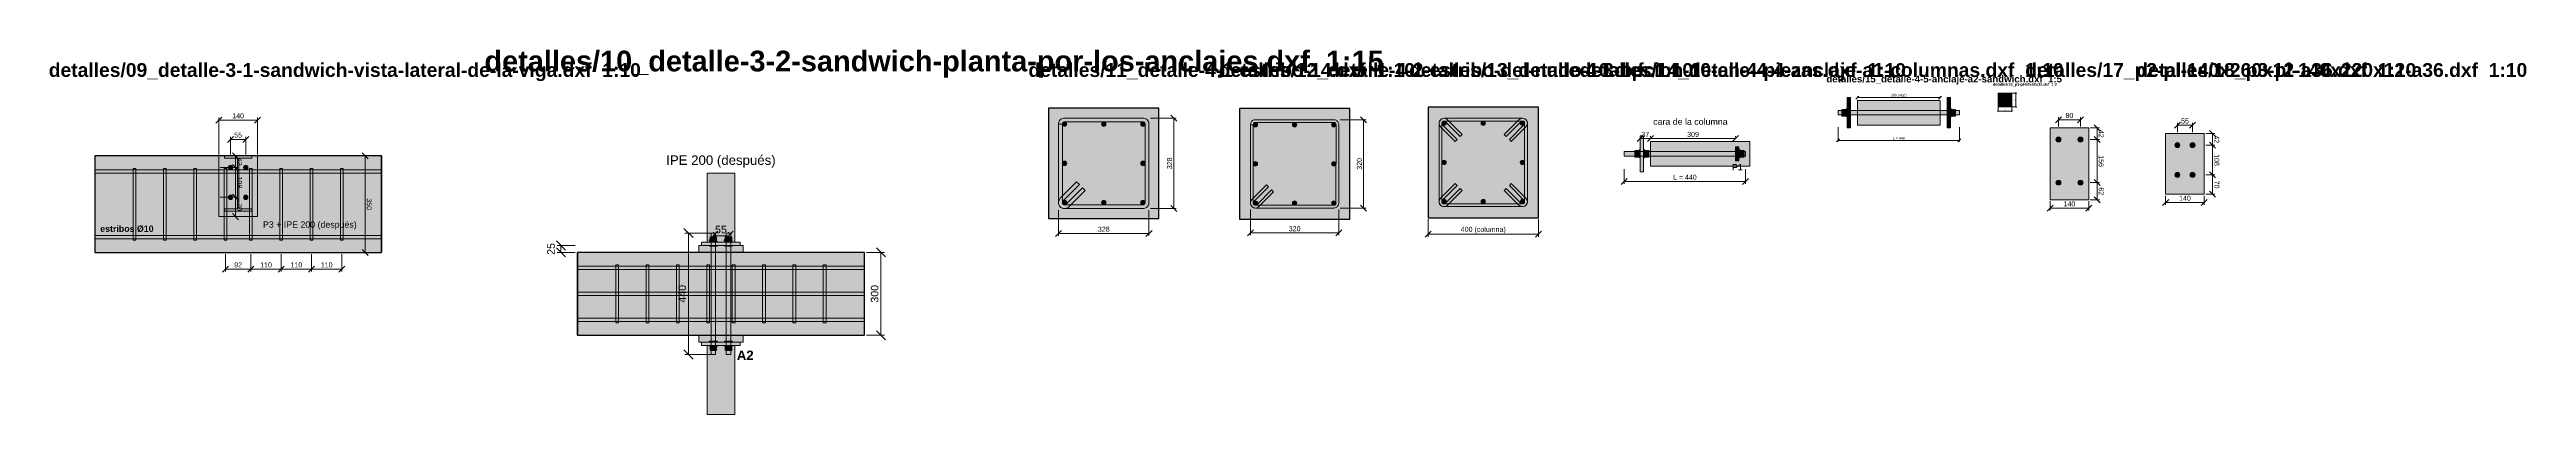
# Model space of a CAD drawing. Header units: millimetres. Extents: x 21 to 47975, y -17028 to 695.
# Drawn here: x 38996 to 47975, y -1183 to 139 of the extents above; entities that cross this region are included whole.
import ezdxf
from ezdxf.enums import TextEntityAlignment as Align

# ---------------------------------------------------------------- set-up
doc = ezdxf.new("R2010")
doc.units = ezdxf.units.MM
for name, pattern in [('TRAZO_3-2', [1.763889, 1.058333, -0.705556]), ('TRAZO_6-3', [3.175, 2.116667, -1.058333]), ('TRAZO_8-3', [3.880556, 2.822222, -1.058333])]:
    doc.linetypes.add(name, pattern=pattern)
for name, color, linetype, lineweight, true_color in [('COTAS', 27, 'Continuous', 15, 0x333333), ('G-edge', 251, 'TRAZO_8-3', 30, 0x555555), ('G-r_anc', 24, 'Continuous', 18, 0x7b241c), ('G-r_ancg', 11, 'TRAZO_3-2', 20, 0xd3746b), ('G-r_bm1', 156, 'Continuous', 18, 0x0e2f44), ('G-r_bp', 138, 'Continuous', 20, 0x142433), ('G-r_col', 31, 'Continuous', 15, 0xd2bc8c), ('G-r_conc', 252, 'Continuous', 30, 0x6b6b6b), ('G-r_concb', 253, 'TRAZO_6-3', 20, 0xa1a1a1), ('G-r_eplate', 253, 'Continuous', 20, 0x848f9a), ('G-r_grout', 9, 'Continuous', 18, 0xb5b5b5), ('G-r_ipe', 127, 'Continuous', 18, 0x1f3347), ('G-r_new', 119, 'Continuous', 18, 0x145a32), ('G-r_nut', 26, 'Continuous', 18, 0x3d0f0b), ('G-r_t1', 217, 'Continuous', 18, 0x4a235a), ('G-r_t2', 147, 'Continuous', 18, 0x1b4f72), ('G-r_t3', 44, 'Continuous', 18, 0x7e5109), ('G-r_t4', 136, 'Continuous', 18, 0x0b5345), ('G-r_tieS', 217, 'Continuous', 18, 0x4a235a), ('G-void', 27, 'Continuous', 20, 0x333333), ('T-anc', 22, 'Continuous', 18, 0xa93226), ('T-small', 47, 'Continuous', 18, 0x444444), ('T-tie', 195, 'Continuous', 18, 0x5b2c6f)]:
    doc.layers.add(name, color=color, linetype=linetype, lineweight=lineweight, true_color=true_color)
doc.layers.add('MODELO_ROTULOS', color=253, linetype='Continuous', lineweight=9, true_color=0x9e9e9e, plot=False)
doc.styles.add('ESTANDAR', font='arial.ttf')
doc.styles.add('NEGRITA', font='arialbd.ttf')
doc.dimstyles.new('COTAS_1-10', dxfattribs={"dimscale": 10, "dimtxt": 1.8288, "dimasz": 2, "dimexe": 0.881944, "dimexo": 0.529167, "dimgap": 0.6, "dimtad": 1, "dimdec": 0, "dimtxsty": 'ESTANDAR', "dimtsz": 1.094317, "dimcen": 2.5, "dimclrd": 8, "dimclre": 8, "dimclrt": 250, "dimazin": 3, "dimtfac": 1, "dimtmove": 0, "dimatfit": 3, "dimlwd": 15, "dimlwe": 13})
doc.dimstyles.new('COTAS_1-15', dxfattribs={"dimscale": 15, "dimtxt": 1.8288, "dimasz": 2, "dimexe": 0.881944, "dimexo": 0.529167, "dimgap": 0.6, "dimtad": 1, "dimdec": 0, "dimtxsty": 'ESTANDAR', "dimtsz": 1.094317, "dimcen": 2.5, "dimclrd": 8, "dimclre": 8, "dimclrt": 250, "dimazin": 3, "dimtfac": 1, "dimtmove": 0, "dimatfit": 3, "dimlwd": 15, "dimlwe": 13})
doc.dimstyles.new('COTAS_1-2', dxfattribs={"dimscale": 2, "dimtxt": 1.8288, "dimasz": 2, "dimexe": 0.881944, "dimexo": 0.529167, "dimgap": 0.6, "dimtad": 1, "dimdec": 0, "dimtxsty": 'ESTANDAR', "dimtsz": 1.094317, "dimcen": 2.5, "dimclrd": 8, "dimclre": 8, "dimclrt": 250, "dimazin": 3, "dimtfac": 1, "dimtmove": 0, "dimatfit": 3, "dimlwd": 15, "dimlwe": 13})
doc.dimstyles.new('COTAS_1-5', dxfattribs={"dimscale": 5, "dimtxt": 1.8288, "dimasz": 2, "dimexe": 0.881944, "dimexo": 0.529167, "dimgap": 0.6, "dimtad": 1, "dimdec": 0, "dimtxsty": 'ESTANDAR', "dimtsz": 1.094317, "dimcen": 2.5, "dimclrd": 8, "dimclre": 8, "dimclrt": 250, "dimazin": 3, "dimtfac": 1, "dimtmove": 0, "dimatfit": 3, "dimlwd": 15, "dimlwe": 13})

msp = doc.modelspace()

# ---------------------------------------------------------------- hatches: boundary and pattern name
at = {"layer": 'G-r_anc', "true_color": 0xc0392b}
for points in [[(45479.9, -81.9), (45919.9, -81.9), (45919.9, -97.9), (45479.9, -97.9)], [(44704.5, -230.5), (45144.5, -230.5), (45144.5, -246.5), (44704.5, -246.5)], [(41394.4, -965.6), (41394.4, -525.6), (41410.4, -525.6), (41410.4, -965.6)], [(41449.4, -965.6), (41449.4, -525.6), (41465.4, -525.6), (41465.4, -965.6)]]:
    msp.add_hatch(color=7, dxfattribs=at).paths.add_polyline_path(points)
h = msp.add_hatch(color=7, dxfattribs=at)
edge = h.paths.add_edge_path()
edge.add_arc((39652.2, -288.2), 8, 0, 360)
h = msp.add_hatch(color=7, dxfattribs=at)
edge = h.paths.add_edge_path()
edge.add_arc((39707.2, -288.2), 8, 0, 360)
h = msp.add_hatch(color=7, dxfattribs=at)
edge = h.paths.add_edge_path()
edge.add_arc((39652.2, -396.2), 8, 0, 360)
h = msp.add_hatch(color=7, dxfattribs=at)
edge = h.paths.add_edge_path()
edge.add_arc((39707.2, -396.2), 8, 0, 360)
at = {"layer": 'G-r_ancg', "true_color": 0xf4dbd9}
for points in [[(45493.9, -101.9), (45509.9, -101.9), (45509.9, -77.9), (45493.9, -77.9)], [(45509.9, -104.9), (45512.9, -104.9), (45512.9, -74.9), (45509.9, -74.9)], [(45886.9, -104.9), (45889.9, -104.9), (45889.9, -74.9), (45886.9, -74.9)], [(45889.9, -101.9), (45905.9, -101.9), (45905.9, -77.9), (45889.9, -77.9)], [(44743.5, -250.5), (44759.5, -250.5), (44759.5, -226.5), (44743.5, -226.5)], [(44759.5, -253.5), (44762.5, -253.5), (44762.5, -223.5), (44759.5, -223.5)], [(44774.5, -253.5), (44777.5, -253.5), (44777.5, -223.5), (44774.5, -223.5)], [(44777.5, -250.5), (44793.5, -250.5), (44793.5, -226.5), (44777.5, -226.5)], [(41387.4, -558.6), (41417.4, -558.6), (41417.4, -555.6), (41387.4, -555.6)], [(41387.4, -570.6), (41417.4, -570.6), (41417.4, -573.6), (41387.4, -573.6)], [(41390.4, -555.6), (41414.4, -555.6), (41414.4, -539.6), (41390.4, -539.6)], [(41442.4, -558.6), (41472.4, -558.6), (41472.4, -555.6), (41442.4, -555.6)], [(41442.4, -570.6), (41472.4, -570.6), (41472.4, -573.6), (41442.4, -573.6)], [(41445.4, -555.6), (41469.4, -555.6), (41469.4, -539.6), (41445.4, -539.6)], [(41387.4, -920.6), (41417.4, -920.6), (41417.4, -917.6), (41387.4, -917.6)], [(41387.4, -932.6), (41417.4, -932.6), (41417.4, -935.6), (41387.4, -935.6)], [(41390.4, -935.6), (41414.4, -935.6), (41414.4, -951.6), (41390.4, -951.6)], [(41442.4, -920.6), (41472.4, -920.6), (41472.4, -917.6), (41442.4, -917.6)], [(41442.4, -932.6), (41472.4, -932.6), (41472.4, -935.6), (41442.4, -935.6)], [(41445.4, -935.6), (41469.4, -935.6), (41469.4, -951.6), (41445.4, -951.6)]]:
    msp.add_hatch(color=7, dxfattribs=at).paths.add_polyline_path(points)
at = {"layer": 'G-r_bm1', "true_color": 0x1a5276}
for points in [[(39159.7, -296.2), (40199.7, -296.2), (40199.7, -308.2), (39159.7, -308.2)], [(39159.7, -534.2), (40199.7, -534.2), (40199.7, -546.2), (39159.7, -546.2)], [(40909.9, -645.6), (41949.9, -645.6), (41949.9, -657.6), (40909.9, -657.6)], [(40909.9, -739.6), (41949.9, -739.6), (41949.9, -751.6), (40909.9, -751.6)], [(40909.9, -833.6), (41949.9, -833.6), (41949.9, -845.6), (40909.9, -845.6)]]:
    msp.add_hatch(color=7, dxfattribs=at).paths.add_polyline_path(points)
at = {"layer": 'G-r_bp', "true_color": 0x34506b}
for points in [[(46059.7, -68.6), (46109.7, -68.6), (46109.7, -18.6), (46059.7, -18.6)], [(45108.5, -263.5), (45120.5, -263.5), (45120.5, -213.5), (45108.5, -213.5)]]:
    msp.add_hatch(color=7, dxfattribs=at).paths.add_polyline_path(points)
at = {"layer": 'G-r_col', "true_color": 0xe9dec7}
h = msp.add_hatch(color=7, dxfattribs=at)
edge = h.paths.add_edge_path()
edge.add_arc((42675.7, -131), 8, 0, 360)
h = msp.add_hatch(color=7, dxfattribs=at)
edge = h.paths.add_edge_path()
edge.add_arc((42817.7, -131), 8, 0, 360)
h = msp.add_hatch(color=7, dxfattribs=at)
edge = h.paths.add_edge_path()
edge.add_arc((42959.7, -131), 8, 0, 360)
h = msp.add_hatch(color=7, dxfattribs=at)
edge = h.paths.add_edge_path()
edge.add_arc((43367.7, -133), 8, 0, 360)
h = msp.add_hatch(color=7, dxfattribs=at)
edge = h.paths.add_edge_path()
edge.add_arc((43509.7, -133), 8, 0, 360)
h = msp.add_hatch(color=7, dxfattribs=at)
edge = h.paths.add_edge_path()
edge.add_arc((43651.7, -133), 8, 0, 360)
h = msp.add_hatch(color=7, dxfattribs=at)
edge = h.paths.add_edge_path()
edge.add_arc((44051.6, -128), 8, 0, 360)
h = msp.add_hatch(color=7, dxfattribs=at)
edge = h.paths.add_edge_path()
edge.add_arc((44193.6, -128), 8, 0, 360)
h = msp.add_hatch(color=7, dxfattribs=at)
edge = h.paths.add_edge_path()
edge.add_arc((44335.6, -128), 8, 0, 360)
h = msp.add_hatch(color=7, dxfattribs=at)
edge = h.paths.add_edge_path()
edge.add_arc((42675.7, -273), 8, 0, 360)
h = msp.add_hatch(color=7, dxfattribs=at)
edge = h.paths.add_edge_path()
edge.add_arc((42959.7, -273), 8, 0, 360)
h = msp.add_hatch(color=7, dxfattribs=at)
edge = h.paths.add_edge_path()
edge.add_arc((43367.7, -275), 8, 0, 360)
h = msp.add_hatch(color=7, dxfattribs=at)
edge = h.paths.add_edge_path()
edge.add_arc((43651.7, -275), 8, 0, 360)
h = msp.add_hatch(color=7, dxfattribs=at)
edge = h.paths.add_edge_path()
edge.add_arc((44051.6, -270), 8, 0, 360)
h = msp.add_hatch(color=7, dxfattribs=at)
edge = h.paths.add_edge_path()
edge.add_arc((44335.6, -270), 8, 0, 360)
h = msp.add_hatch(color=7, dxfattribs=at)
edge = h.paths.add_edge_path()
edge.add_arc((42675.7, -415), 8, 0, 360)
h = msp.add_hatch(color=7, dxfattribs=at)
edge = h.paths.add_edge_path()
edge.add_arc((42817.7, -415), 8, 0, 360)
h = msp.add_hatch(color=7, dxfattribs=at)
edge = h.paths.add_edge_path()
edge.add_arc((42959.7, -415), 8, 0, 360)
h = msp.add_hatch(color=7, dxfattribs=at)
edge = h.paths.add_edge_path()
edge.add_arc((43367.7, -417), 8, 0, 360)
h = msp.add_hatch(color=7, dxfattribs=at)
edge = h.paths.add_edge_path()
edge.add_arc((43509.7, -417), 8, 0, 360)
h = msp.add_hatch(color=7, dxfattribs=at)
edge = h.paths.add_edge_path()
edge.add_arc((43651.7, -417), 8, 0, 360)
h = msp.add_hatch(color=7, dxfattribs=at)
edge = h.paths.add_edge_path()
edge.add_arc((44051.6, -412), 8, 0, 360)
h = msp.add_hatch(color=7, dxfattribs=at)
edge = h.paths.add_edge_path()
edge.add_arc((44193.6, -412), 8, 0, 360)
h = msp.add_hatch(color=7, dxfattribs=at)
edge = h.paths.add_edge_path()
edge.add_arc((44335.6, -412), 8, 0, 360)
at = {"layer": 'G-r_conc', "true_color": 0xf5f3ef}
for points in [[(42617.7, -473), (43017.7, -473), (43017.7, -73), (42617.7, -73)], [(43309.7, -475), (43709.7, -475), (43709.7, -75), (43309.7, -75)], [(43993.6, -470), (44393.6, -470), (44393.6, -70), (43993.6, -70)], [(39159.7, -596.2), (40199.7, -596.2), (40199.7, -246.2), (39159.7, -246.2)], [(40909.9, -895.6), (41949.9, -895.6), (41949.9, -595.6), (40909.9, -595.6)]]:
    msp.add_hatch(color=7, dxfattribs=at).paths.add_polyline_path(points)
at = {"layer": 'G-r_concb', "true_color": 0xf9f8f6}
for points in [[(45549.9, -134.9), (45849.9, -134.9), (45849.9, -44.9), (45549.9, -44.9)], [(44799.5, -283.5), (45159.5, -283.5), (45159.5, -193.5), (44799.5, -193.5)]]:
    msp.add_hatch(color=7, dxfattribs=at).paths.add_polyline_path(points)
at = {"layer": 'G-r_eplate', "true_color": 0xe5ebf1}
for points in [[(45512.9, -144.9), (45524.9, -144.9), (45524.9, -34.9), (45512.9, -34.9)], [(45874.9, -144.9), (45886.9, -144.9), (45886.9, -34.9), (45874.9, -34.9)], [(44762.5, -303.5), (44774.5, -303.5), (44774.5, -173.5), (44762.5, -173.5)], [(46248.6, -405), (46388.6, -405), (46388.6, -145), (46248.6, -145)], [(46667.4, -385), (46807.4, -385), (46807.4, -165), (46667.4, -165)], [(39609.7, -466.2), (39749.7, -466.2), (39749.7, -246.2), (39609.7, -246.2)], [(41359.9, -570.6), (41499.9, -570.6), (41499.9, -558.6), (41359.9, -558.6)], [(41359.9, -920.6), (41499.9, -920.6), (41499.9, -932.6), (41359.9, -932.6)]]:
    msp.add_hatch(color=7, dxfattribs=at).paths.add_polyline_path(points)
at = {"layer": 'G-r_grout', "true_color": 0xeae8e2}
for points in [[(41349.9, -595.6), (41509.9, -595.6), (41509.9, -570.6), (41349.9, -570.6)], [(41349.9, -895.6), (41509.9, -895.6), (41509.9, -920.6), (41349.9, -920.6)]]:
    msp.add_hatch(color=7, dxfattribs=at).paths.add_polyline_path(points)
at = {"layer": 'G-r_ipe', "true_color": 0xe7edf2}
for points in [[(39629.7, -246.2), (39729.7, -246.2), (39729.7, -254.8), (39682.5, -254.8), (39682.5, -437.8), (39729.7, -437.8), (39729.7, -446.2), (39629.7, -446.2), (39629.7, -437.8), (39676.9, -437.8), (39676.9, -254.8), (39629.7, -254.8)], [(41379.9, -558.6), (41479.9, -558.6), (41479.9, -308.6), (41379.9, -308.6)], [(41379.9, -932.6), (41479.9, -932.6), (41479.9, -1182.6), (41379.9, -1182.6)]]:
    msp.add_hatch(color=7, dxfattribs=at).paths.add_polyline_path(points)
at = {"layer": 'G-r_new', "true_color": 0x34905b}
for points in [[(42729.4, -349.9), (42670, -409.3), (42668.9, -410.8), (42668.1, -412.5), (42667.7, -414.4), (42667.8, -416.2), (42668.3, -418), (42669.2, -419.7), (42670.5, -421), (42672, -422.1), (42673.8, -422.7), (42675.7, -423), (42959.6, -423), (42960.9, -422.9), (42962.1, -422.6), (42963.3, -422.1), (42964.3, -421.5), (42965.3, -420.6), (42966.1, -419.7), (42966.8, -418.6), (42967.2, -417.5), (42967.5, -416.2), (42967.6, -415), (42967.7, -131), (42967.5, -129.8), (42967.2, -128.5), (42966.8, -127.4), (42966.1, -126.3), (42965.3, -125.4), (42964.3, -124.5), (42963.3, -123.9), (42962.1, -123.4), (42960.9, -123.1), (42959.6, -123), (42675.7, -123), (42674.4, -123.1), (42673.2, -123.4), (42672, -123.9), (42671, -124.5), (42670, -125.4), (42669.2, -126.3), (42668.5, -127.4), (42668.1, -128.5), (42667.8, -129.8), (42667.6, -131.5), (42653.7, -130.5), (42653.9, -127.6), (42654.7, -124.2), (42656, -121), (42657.8, -118.1), (42660.1, -115.4), (42662.7, -113.2), (42665.7, -111.4), (42668.8, -110.1), (42672.2, -109.2), (42675.6, -109), (42959.7, -109), (42963.1, -109.2), (42966.5, -110.1), (42969.7, -111.4), (42972.6, -113.2), (42975.2, -115.4), (42977.5, -118.1), (42979.3, -121), (42980.6, -124.2), (42981.4, -127.6), (42981.7, -131), (42981.7, -415), (42981.4, -418.4), (42980.6, -421.8), (42979.3, -425), (42977.5, -427.9), (42975.2, -430.6), (42972.6, -432.8), (42969.7, -434.6), (42966.5, -435.9), (42963.1, -436.8), (42959.7, -437), (42675.6, -437), (42670.5, -436.4), (42665.6, -434.6), (42661.3, -431.8), (42657.8, -428), (42655.3, -423.4), (42653.9, -418.4), (42653.7, -413.3), (42654.7, -408.2), (42656.9, -403.5), (42660.1, -399.5), (42719.5, -340)], [(42667.7, -131), (42667.7, -415), (42667.9, -416.9), (42668.6, -418.6), (42669.6, -420.2), (42671, -421.4), (42672.6, -422.3), (42674.4, -422.9), (42676.3, -422.9), (42678.1, -422.6), (42679.8, -421.8), (42681.3, -420.6), (42740.7, -361.3), (42750.6, -371.2), (42691.2, -430.6), (42687.2, -433.8), (42682.5, -436), (42677.4, -437), (42672.2, -436.8), (42667.2, -435.4), (42662.7, -432.8), (42658.9, -429.3), (42656, -425), (42654.2, -420.1), (42653.7, -415), (42653.7, -131)]]:
    msp.add_hatch(color=7, dxfattribs=at).paths.add_polyline_path(points)
at = {"layer": 'G-r_nut', "true_color": 0x7b241c}
for points in [[(45120.5, -253.5), (45123.5, -253.5), (45123.5, -223.5), (45120.5, -223.5)], [(45123.5, -250.5), (45139.5, -250.5), (45139.5, -226.5), (45123.5, -226.5)]]:
    msp.add_hatch(color=7, dxfattribs=at).paths.add_polyline_path(points)
at = {"layer": 'G-r_t1', "true_color": 0x9957b5}
msp.add_hatch(color=7, dxfattribs=at).paths.add_polyline_path([(44098.9, -353.3), (44045.9, -406.3), (44044.8, -407.8), (44044, -409.5), (44043.6, -411.4), (44043.7, -413.2), (44044.2, -415), (44045.1, -416.7), (44046.4, -418.1), (44047.9, -419.1), (44049.7, -419.7), (44051.6, -420), (44335.5, -420), (44337.4, -419.7), (44339.2, -419.1), (44340.7, -418.1), (44342, -416.7), (44342.9, -415), (44343.4, -413.2), (44343.5, -411.4), (44343.1, -409.5), (44342.3, -407.8), (44341.2, -406.3), (44288.2, -353.3), (44295.2, -346.2), (44348.3, -399.3), (44350.9, -402.6), (44352.7, -406.4), (44353.5, -410.6), (44353.4, -414.8), (44352.2, -418.9), (44350.1, -422.6), (44347.3, -425.7), (44343.7, -428.1), (44339.8, -429.5), (44335.6, -430), (44051.5, -430), (44047.3, -429.5), (44043.4, -428.1), (44039.8, -425.7), (44037, -422.6), (44034.9, -418.9), (44033.7, -414.8), (44033.6, -410.6), (44034.4, -406.4), (44036.2, -402.6), (44038.8, -399.3), (44091.9, -346.2)])
at = {"layer": 'G-r_t2', "true_color": 0x4392c7}
msp.add_hatch(color=7, dxfattribs=at).paths.add_polyline_path([(44276.9, -364.6), (44329.9, -417.6), (44331.4, -418.8), (44333.1, -419.6), (44334.9, -419.9), (44336.8, -419.9), (44338.6, -419.4), (44340.2, -418.4), (44341.6, -417.2), (44342.6, -415.6), (44343.3, -413.9), (44343.5, -412), (44343.6, -128), (44343.3, -126.1), (44342.6, -124.4), (44341.6, -122.8), (44340.2, -121.6), (44338.6, -120.6), (44336.8, -120.1), (44334.9, -120.1), (44333.1, -120.4), (44331.4, -121.2), (44329.9, -122.4), (44276.9, -175.4), (44269.8, -168.3), (44322.8, -115.2), (44326.1, -112.6), (44330, -110.8), (44334.1, -110), (44338.4, -110.2), (44342.5, -111.3), (44346.2, -113.4), (44349.3, -116.3), (44351.6, -119.8), (44353.1, -123.8), (44353.6, -128), (44353.6, -412), (44353.1, -416.2), (44351.6, -420.2), (44349.3, -423.7), (44346.2, -426.6), (44342.5, -428.7), (44338.4, -429.8), (44334.1, -430), (44330, -429.2), (44326.1, -427.4), (44322.8, -424.7), (44269.8, -371.7)])
at = {"layer": 'G-r_t3', "true_color": 0xe88b38}
msp.add_hatch(color=7, dxfattribs=at).paths.add_polyline_path([(44288.2, -186.7), (44341.2, -133.7), (44342.3, -132.2), (44343.1, -130.5), (44343.5, -128.6), (44343.4, -126.8), (44342.9, -125), (44342, -123.3), (44340.7, -121.9), (44339.2, -120.9), (44337.4, -120.3), (44335.5, -120), (44051.6, -120), (44049.7, -120.3), (44047.9, -120.9), (44046.4, -121.9), (44045.1, -123.3), (44044.2, -125), (44043.7, -126.8), (44043.6, -128.6), (44044, -130.5), (44044.8, -132.2), (44045.9, -133.7), (44098.9, -186.7), (44091.9, -193.8), (44038.8, -140.7), (44036.2, -137.4), (44034.4, -133.6), (44033.6, -129.4), (44033.7, -125.2), (44034.9, -121.1), (44037, -117.4), (44039.8, -114.3), (44043.4, -111.9), (44047.3, -110.5), (44051.5, -110), (44335.6, -110), (44339.8, -110.5), (44343.7, -111.9), (44347.3, -114.3), (44350.1, -117.4), (44352.2, -121.1), (44353.4, -125.2), (44353.5, -129.4), (44352.7, -133.6), (44350.9, -137.4), (44348.3, -140.7), (44295.2, -193.8)])
at = {"layer": 'G-r_t4', "true_color": 0x2eae95}
msp.add_hatch(color=7, dxfattribs=at).paths.add_polyline_path([(44110.2, -175.4), (44057.2, -122.4), (44055.7, -121.2), (44054, -120.4), (44052.2, -120.1), (44050.3, -120.1), (44048.5, -120.6), (44046.9, -121.6), (44045.5, -122.8), (44044.5, -124.4), (44043.8, -126.1), (44043.6, -128), (44043.6, -412), (44043.8, -413.9), (44044.5, -415.6), (44045.5, -417.2), (44046.9, -418.4), (44048.5, -419.4), (44050.3, -419.9), (44052.2, -419.9), (44054, -419.6), (44055.7, -418.8), (44057.2, -417.6), (44110.2, -364.6), (44117.3, -371.7), (44064.3, -424.8), (44061, -427.4), (44057.1, -429.2), (44053, -430), (44048.7, -429.8), (44044.7, -428.7), (44041, -426.6), (44037.8, -423.7), (44035.5, -420.2), (44034, -416.2), (44033.6, -412), (44033.5, -128), (44034, -123.8), (44035.5, -119.8), (44037.8, -116.3), (44041, -113.4), (44044.7, -111.3), (44048.7, -110.2), (44053, -110), (44057.1, -110.8), (44061, -112.6), (44064.3, -115.3), (44117.3, -168.3)])
at = {"layer": 'G-r_tieS', "true_color": 0x9059a7}
for points in [[(43415, -358.3), (43362, -411.3), (43360.9, -412.8), (43360.1, -414.5), (43359.7, -416.4), (43359.8, -418.2), (43360.3, -420), (43361.2, -421.7), (43362.5, -423.1), (43364, -424.1), (43365.8, -424.7), (43367.7, -425), (43651.6, -425), (43652.9, -424.9), (43654.1, -424.6), (43655.3, -424.1), (43656.3, -423.5), (43657.3, -422.6), (43658.1, -421.7), (43658.8, -420.6), (43659.2, -419.5), (43659.5, -418.2), (43659.6, -417), (43659.7, -133), (43659.5, -131.8), (43659.2, -130.5), (43658.8, -129.4), (43658.1, -128.3), (43657.3, -127.4), (43656.3, -126.5), (43655.3, -125.9), (43654.1, -125.4), (43652.9, -125.1), (43651.6, -125), (43367.7, -125), (43366.4, -125.1), (43365.2, -125.4), (43364, -125.9), (43363, -126.5), (43362, -127.4), (43361.2, -128.3), (43360.5, -129.4), (43360.1, -130.5), (43359.8, -131.8), (43359.6, -133.4), (43349.7, -132.6), (43349.9, -130.2), (43350.5, -127.4), (43351.6, -124.8), (43353.1, -122.4), (43354.9, -120.3), (43357.1, -118.4), (43359.5, -116.9), (43362.1, -115.9), (43364.8, -115.2), (43367.6, -115), (43651.7, -115), (43654.5, -115.2), (43657.2, -115.9), (43659.8, -116.9), (43662.2, -118.4), (43664.4, -120.3), (43666.2, -122.4), (43667.7, -124.8), (43668.8, -127.4), (43669.4, -130.2), (43669.7, -133), (43669.7, -417), (43669.4, -419.8), (43668.8, -422.6), (43667.7, -425.2), (43666.2, -427.6), (43664.4, -429.7), (43662.2, -431.6), (43659.8, -433.1), (43657.2, -434.1), (43654.5, -434.8), (43651.7, -435), (43367.6, -435), (43363.4, -434.5), (43359.5, -433.1), (43355.9, -430.7), (43353.1, -427.6), (43351, -423.9), (43349.8, -419.8), (43349.7, -415.6), (43350.5, -411.4), (43352.3, -407.6), (43354.9, -404.3), (43408, -351.2)], [(43359.7, -133), (43359.7, -417), (43359.9, -418.9), (43360.6, -420.6), (43361.6, -422.2), (43363, -423.4), (43364.6, -424.4), (43366.4, -424.9), (43368.3, -424.9), (43370.1, -424.6), (43371.8, -423.8), (43373.3, -422.6), (43426.3, -369.6), (43433.4, -376.7), (43380.4, -429.8), (43377.1, -432.4), (43373.2, -434.2), (43369.1, -435), (43364.8, -434.8), (43360.8, -433.7), (43357.1, -431.6), (43353.9, -428.7), (43351.6, -425.2), (43350.1, -421.2), (43349.7, -417), (43349.7, -133)], [(39308.7, -291.2), (39308.7, -551.2), (39298.7, -551.2), (39298.7, -291.2)], [(39418.7, -291.2), (39418.7, -551.2), (39408.7, -551.2), (39408.7, -291.2)], [(39528.7, -291.2), (39528.7, -551.2), (39518.7, -551.2), (39518.7, -291.2)], [(39638.7, -291.2), (39638.7, -551.2), (39628.7, -551.2), (39628.7, -291.2)], [(39730.7, -291.2), (39730.7, -551.2), (39720.7, -551.2), (39720.7, -291.2)], [(39840.7, -291.2), (39840.7, -551.2), (39830.7, -551.2), (39830.7, -291.2)], [(39950.7, -291.2), (39950.7, -551.2), (39940.7, -551.2), (39940.7, -291.2)], [(40060.7, -291.2), (40060.7, -551.2), (40050.7, -551.2), (40050.7, -291.2)], [(41048.9, -850.6), (41048.9, -640.6), (41058.9, -640.6), (41058.9, -850.6)], [(41158.9, -850.6), (41158.9, -640.6), (41168.9, -640.6), (41168.9, -850.6)], [(41268.9, -850.6), (41268.9, -640.6), (41278.9, -640.6), (41278.9, -850.6)], [(41378.9, -850.6), (41378.9, -640.6), (41388.9, -640.6), (41388.9, -850.6)], [(41470.9, -850.6), (41470.9, -640.6), (41480.9, -640.6), (41480.9, -850.6)], [(41580.9, -850.6), (41580.9, -640.6), (41590.9, -640.6), (41590.9, -850.6)], [(41690.9, -850.6), (41690.9, -640.6), (41700.9, -640.6), (41700.9, -850.6)], [(41800.9, -850.6), (41800.9, -640.6), (41810.9, -640.6), (41810.9, -850.6)]]:
    msp.add_hatch(color=7, dxfattribs=at).paths.add_polyline_path(points)
at = {"layer": 'G-void', "true_color": 0xffffff}
h = msp.add_hatch(color=7, dxfattribs=at)
edge = h.paths.add_edge_path()
edge.add_arc((46084.7, -43.6), 9, 0, 360)
h = msp.add_hatch(color=7, dxfattribs=at)
edge = h.paths.add_edge_path()
edge.add_arc((46278.6, -187), 9, 0, 360)
h = msp.add_hatch(color=7, dxfattribs=at)
edge = h.paths.add_edge_path()
edge.add_arc((46358.6, -187), 9, 0, 360)
h = msp.add_hatch(color=7, dxfattribs=at)
edge = h.paths.add_edge_path()
edge.add_arc((46709.9, -207), 9, 0, 360)
h = msp.add_hatch(color=7, dxfattribs=at)
edge = h.paths.add_edge_path()
edge.add_arc((46764.9, -207), 9, 0, 360)
h = msp.add_hatch(color=7, dxfattribs=at)
edge = h.paths.add_edge_path()
edge.add_arc((46278.6, -343), 9, 0, 360)
h = msp.add_hatch(color=7, dxfattribs=at)
edge = h.paths.add_edge_path()
edge.add_arc((46358.6, -343), 9, 0, 360)
h = msp.add_hatch(color=7, dxfattribs=at)
edge = h.paths.add_edge_path()
edge.add_arc((46709.9, -315), 9, 0, 360)
h = msp.add_hatch(color=7, dxfattribs=at)
edge = h.paths.add_edge_path()
edge.add_arc((46764.9, -315), 9, 0, 360)

# ---------------------------------------------------------------- linework, layer by layer
at = {"layer": 'G-edge'}
for p, q in [((39159.7, -246.2), (39159.7, -596.2)), ((40199.7, -246.2), (40199.7, -596.2)), ((40909.9, -895.6), (40909.9, -595.6)), ((41949.9, -895.6), (41949.9, -595.6))]:
    msp.add_line(p, q, dxfattribs=at)
at = {"layer": 'G-r_anc'}
for points in [[(45479.9, -81.9), (45919.9, -81.9), (45919.9, -97.9), (45479.9, -97.9)], [(44704.5, -230.5), (45144.5, -230.5), (45144.5, -246.5), (44704.5, -246.5)], [(41394.4, -965.6), (41394.4, -525.6), (41410.4, -525.6), (41410.4, -965.6)], [(41449.4, -965.6), (41449.4, -525.6), (41465.4, -525.6), (41465.4, -965.6)]]:
    msp.add_lwpolyline(points, close=True, dxfattribs=at)
for centre in [(39652.2, -288.2), (39707.2, -288.2), (39652.2, -396.2), (39707.2, -396.2)]:
    msp.add_circle(centre, 8, dxfattribs=at)
at = {"layer": 'G-r_ancg'}
for points in [[(45493.9, -101.9), (45509.9, -101.9), (45509.9, -77.9), (45493.9, -77.9)], [(45509.9, -104.9), (45512.9, -104.9), (45512.9, -74.9), (45509.9, -74.9)], [(45886.9, -104.9), (45889.9, -104.9), (45889.9, -74.9), (45886.9, -74.9)], [(45889.9, -101.9), (45905.9, -101.9), (45905.9, -77.9), (45889.9, -77.9)], [(44743.5, -250.5), (44759.5, -250.5), (44759.5, -226.5), (44743.5, -226.5)], [(44759.5, -253.5), (44762.5, -253.5), (44762.5, -223.5), (44759.5, -223.5)], [(44774.5, -253.5), (44777.5, -253.5), (44777.5, -223.5), (44774.5, -223.5)], [(44777.5, -250.5), (44793.5, -250.5), (44793.5, -226.5), (44777.5, -226.5)], [(41387.4, -558.6), (41417.4, -558.6), (41417.4, -555.6), (41387.4, -555.6)], [(41387.4, -570.6), (41417.4, -570.6), (41417.4, -573.6), (41387.4, -573.6)], [(41390.4, -555.6), (41414.4, -555.6), (41414.4, -539.6), (41390.4, -539.6)], [(41442.4, -558.6), (41472.4, -558.6), (41472.4, -555.6), (41442.4, -555.6)], [(41442.4, -570.6), (41472.4, -570.6), (41472.4, -573.6), (41442.4, -573.6)], [(41445.4, -555.6), (41469.4, -555.6), (41469.4, -539.6), (41445.4, -539.6)], [(41387.4, -920.6), (41417.4, -920.6), (41417.4, -917.6), (41387.4, -917.6)], [(41387.4, -932.6), (41417.4, -932.6), (41417.4, -935.6), (41387.4, -935.6)], [(41390.4, -935.6), (41414.4, -935.6), (41414.4, -951.6), (41390.4, -951.6)], [(41442.4, -920.6), (41472.4, -920.6), (41472.4, -917.6), (41442.4, -917.6)], [(41442.4, -932.6), (41472.4, -932.6), (41472.4, -935.6), (41442.4, -935.6)], [(41445.4, -935.6), (41469.4, -935.6), (41469.4, -951.6), (41445.4, -951.6)]]:
    msp.add_lwpolyline(points, close=True, dxfattribs=at)
at = {"layer": 'G-r_bm1'}
for points in [[(39159.7, -296.2), (40199.7, -296.2), (40199.7, -308.2), (39159.7, -308.2)], [(39159.7, -534.2), (40199.7, -534.2), (40199.7, -546.2), (39159.7, -546.2)], [(40909.9, -645.6), (41949.9, -645.6), (41949.9, -657.6), (40909.9, -657.6)], [(40909.9, -739.6), (41949.9, -739.6), (41949.9, -751.6), (40909.9, -751.6)], [(40909.9, -833.6), (41949.9, -833.6), (41949.9, -845.6), (40909.9, -845.6)]]:
    msp.add_lwpolyline(points, close=True, dxfattribs=at)
at = {"layer": 'G-r_bp'}
for points in [[(46059.7, -68.6), (46109.7, -68.6), (46109.7, -18.6), (46059.7, -18.6)], [(45108.5, -263.5), (45120.5, -263.5), (45120.5, -213.5), (45108.5, -213.5)]]:
    msp.add_lwpolyline(points, close=True, dxfattribs=at)
at = {"layer": 'G-r_col'}
for centre in [(42675.7, -131), (42817.7, -131), (42959.7, -131), (43367.7, -133), (43509.7, -133), (43651.7, -133), (44051.6, -128), (44193.6, -128), (44335.6, -128), (42675.7, -273), (42959.7, -273), (43367.7, -275), (43651.7, -275), (44051.6, -270), (44335.6, -270), (42675.7, -415), (42817.7, -415), (42959.7, -415), (43367.7, -417), (43509.7, -417), (43651.7, -417), (44051.6, -412), (44193.6, -412), (44335.6, -412)]:
    msp.add_circle(centre, 8, dxfattribs=at)
at = {"layer": 'G-r_conc'}
for points in [[(42617.7, -473), (43017.7, -473), (43017.7, -73), (42617.7, -73)], [(43309.7, -475), (43709.7, -475), (43709.7, -75), (43309.7, -75)], [(43993.6, -470), (44393.6, -470), (44393.6, -70), (43993.6, -70)], [(39159.7, -596.2), (40199.7, -596.2), (40199.7, -246.2), (39159.7, -246.2)], [(40909.9, -895.6), (41949.9, -895.6), (41949.9, -595.6), (40909.9, -595.6)]]:
    msp.add_lwpolyline(points, close=True, dxfattribs=at)
at = {"layer": 'G-r_concb'}
for points in [[(45549.9, -134.9), (45849.9, -134.9), (45849.9, -44.9), (45549.9, -44.9)], [(44799.5, -283.5), (45159.5, -283.5), (45159.5, -193.5), (44799.5, -193.5)]]:
    msp.add_lwpolyline(points, close=True, dxfattribs=at)
at = {"layer": 'G-r_eplate'}
for points in [[(45512.9, -144.9), (45524.9, -144.9), (45524.9, -34.9), (45512.9, -34.9)], [(45874.9, -144.9), (45886.9, -144.9), (45886.9, -34.9), (45874.9, -34.9)], [(44762.5, -303.5), (44774.5, -303.5), (44774.5, -173.5), (44762.5, -173.5)], [(46248.6, -405), (46388.6, -405), (46388.6, -145), (46248.6, -145)], [(46667.4, -385), (46807.4, -385), (46807.4, -165), (46667.4, -165)], [(39609.7, -466.2), (39749.7, -466.2), (39749.7, -246.2), (39609.7, -246.2)], [(41359.9, -570.6), (41499.9, -570.6), (41499.9, -558.6), (41359.9, -558.6)], [(41359.9, -920.6), (41499.9, -920.6), (41499.9, -932.6), (41359.9, -932.6)]]:
    msp.add_lwpolyline(points, close=True, dxfattribs=at)
at = {"layer": 'G-r_grout'}
for points in [[(41349.9, -595.6), (41509.9, -595.6), (41509.9, -570.6), (41349.9, -570.6)], [(41349.9, -895.6), (41509.9, -895.6), (41509.9, -920.6), (41349.9, -920.6)]]:
    msp.add_lwpolyline(points, close=True, dxfattribs=at)
at = {"layer": 'G-r_ipe'}
for points in [[(39629.7, -246.2), (39729.7, -246.2), (39729.7, -254.8), (39682.5, -254.8), (39682.5, -437.8), (39729.7, -437.8), (39729.7, -446.2), (39629.7, -446.2), (39629.7, -437.8), (39676.9, -437.8), (39676.9, -254.8), (39629.7, -254.8)], [(41379.9, -558.6), (41479.9, -558.6), (41479.9, -308.6), (41379.9, -308.6)], [(41379.9, -932.6), (41479.9, -932.6), (41479.9, -1182.6), (41379.9, -1182.6)]]:
    msp.add_lwpolyline(points, close=True, dxfattribs=at)
at = {"layer": 'G-r_new'}
for points in [[(42729.4, -349.9), (42670, -409.3), (42668.9, -410.8), (42668.1, -412.5), (42667.7, -414.4), (42667.8, -416.2), (42668.3, -418), (42669.2, -419.7), (42670.5, -421), (42672, -422.1), (42673.8, -422.7), (42675.7, -423), (42959.6, -423), (42960.9, -422.9), (42962.1, -422.6), (42963.3, -422.1), (42964.3, -421.5), (42965.3, -420.6), (42966.1, -419.7), (42966.8, -418.6), (42967.2, -417.5), (42967.5, -416.2), (42967.6, -415), (42967.7, -131), (42967.5, -129.8), (42967.2, -128.5), (42966.8, -127.4), (42966.1, -126.3), (42965.3, -125.4), (42964.3, -124.5), (42963.3, -123.9), (42962.1, -123.4), (42960.9, -123.1), (42959.6, -123), (42675.7, -123), (42674.4, -123.1), (42673.2, -123.4), (42672, -123.9), (42671, -124.5), (42670, -125.4), (42669.2, -126.3), (42668.5, -127.4), (42668.1, -128.5), (42667.8, -129.8), (42667.6, -131.5), (42653.7, -130.5), (42653.9, -127.6), (42654.7, -124.2), (42656, -121), (42657.8, -118.1), (42660.1, -115.4), (42662.7, -113.2), (42665.7, -111.4), (42668.8, -110.1), (42672.2, -109.2), (42675.6, -109), (42959.7, -109), (42963.1, -109.2), (42966.5, -110.1), (42969.7, -111.4), (42972.6, -113.2), (42975.2, -115.4), (42977.5, -118.1), (42979.3, -121), (42980.6, -124.2), (42981.4, -127.6), (42981.7, -131), (42981.7, -415), (42981.4, -418.4), (42980.6, -421.8), (42979.3, -425), (42977.5, -427.9), (42975.2, -430.6), (42972.6, -432.8), (42969.7, -434.6), (42966.5, -435.9), (42963.1, -436.8), (42959.7, -437), (42675.6, -437), (42670.5, -436.4), (42665.6, -434.6), (42661.3, -431.8), (42657.8, -428), (42655.3, -423.4), (42653.9, -418.4), (42653.7, -413.3), (42654.7, -408.2), (42656.9, -403.5), (42660.1, -399.5), (42719.5, -340)], [(42667.7, -131), (42667.7, -415), (42667.9, -416.9), (42668.6, -418.6), (42669.6, -420.2), (42671, -421.4), (42672.6, -422.3), (42674.4, -422.9), (42676.3, -422.9), (42678.1, -422.6), (42679.8, -421.8), (42681.3, -420.6), (42740.7, -361.3), (42750.6, -371.2), (42691.2, -430.6), (42687.2, -433.8), (42682.5, -436), (42677.4, -437), (42672.2, -436.8), (42667.2, -435.4), (42662.7, -432.8), (42658.9, -429.3), (42656, -425), (42654.2, -420.1), (42653.7, -415), (42653.7, -131)]]:
    msp.add_lwpolyline(points, close=True, dxfattribs=at)
at = {"layer": 'G-r_nut'}
for points in [[(45120.5, -253.5), (45123.5, -253.5), (45123.5, -223.5), (45120.5, -223.5)], [(45123.5, -250.5), (45139.5, -250.5), (45139.5, -226.5), (45123.5, -226.5)]]:
    msp.add_lwpolyline(points, close=True, dxfattribs=at)
at = {"layer": 'G-r_t1'}
msp.add_lwpolyline([(44098.9, -353.3), (44045.9, -406.3), (44044.8, -407.8), (44044, -409.5), (44043.6, -411.4), (44043.7, -413.2), (44044.2, -415), (44045.1, -416.7), (44046.4, -418.1), (44047.9, -419.1), (44049.7, -419.7), (44051.6, -420), (44335.5, -420), (44337.4, -419.7), (44339.2, -419.1), (44340.7, -418.1), (44342, -416.7), (44342.9, -415), (44343.4, -413.2), (44343.5, -411.4), (44343.1, -409.5), (44342.3, -407.8), (44341.2, -406.3), (44288.2, -353.3), (44295.2, -346.2), (44348.3, -399.3), (44350.9, -402.6), (44352.7, -406.4), (44353.5, -410.6), (44353.4, -414.8), (44352.2, -418.9), (44350.1, -422.6), (44347.3, -425.7), (44343.7, -428.1), (44339.8, -429.5), (44335.6, -430), (44051.5, -430), (44047.3, -429.5), (44043.4, -428.1), (44039.8, -425.7), (44037, -422.6), (44034.9, -418.9), (44033.7, -414.8), (44033.6, -410.6), (44034.4, -406.4), (44036.2, -402.6), (44038.8, -399.3), (44091.9, -346.2)], close=True, dxfattribs=at)
at = {"layer": 'G-r_t2'}
msp.add_lwpolyline([(44276.9, -364.6), (44329.9, -417.6), (44331.4, -418.8), (44333.1, -419.6), (44334.9, -419.9), (44336.8, -419.9), (44338.6, -419.4), (44340.2, -418.4), (44341.6, -417.2), (44342.6, -415.6), (44343.3, -413.9), (44343.5, -412), (44343.6, -128), (44343.3, -126.1), (44342.6, -124.4), (44341.6, -122.8), (44340.2, -121.6), (44338.6, -120.6), (44336.8, -120.1), (44334.9, -120.1), (44333.1, -120.4), (44331.4, -121.2), (44329.9, -122.4), (44276.9, -175.4), (44269.8, -168.3), (44322.8, -115.2), (44326.1, -112.6), (44330, -110.8), (44334.1, -110), (44338.4, -110.2), (44342.5, -111.3), (44346.2, -113.4), (44349.3, -116.3), (44351.6, -119.8), (44353.1, -123.8), (44353.6, -128), (44353.6, -412), (44353.1, -416.2), (44351.6, -420.2), (44349.3, -423.7), (44346.2, -426.6), (44342.5, -428.7), (44338.4, -429.8), (44334.1, -430), (44330, -429.2), (44326.1, -427.4), (44322.8, -424.7), (44269.8, -371.7)], close=True, dxfattribs=at)
at = {"layer": 'G-r_t3'}
msp.add_lwpolyline([(44288.2, -186.7), (44341.2, -133.7), (44342.3, -132.2), (44343.1, -130.5), (44343.5, -128.6), (44343.4, -126.8), (44342.9, -125), (44342, -123.3), (44340.7, -121.9), (44339.2, -120.9), (44337.4, -120.3), (44335.5, -120), (44051.6, -120), (44049.7, -120.3), (44047.9, -120.9), (44046.4, -121.9), (44045.1, -123.3), (44044.2, -125), (44043.7, -126.8), (44043.6, -128.6), (44044, -130.5), (44044.8, -132.2), (44045.9, -133.7), (44098.9, -186.7), (44091.9, -193.8), (44038.8, -140.7), (44036.2, -137.4), (44034.4, -133.6), (44033.6, -129.4), (44033.7, -125.2), (44034.9, -121.1), (44037, -117.4), (44039.8, -114.3), (44043.4, -111.9), (44047.3, -110.5), (44051.5, -110), (44335.6, -110), (44339.8, -110.5), (44343.7, -111.9), (44347.3, -114.3), (44350.1, -117.4), (44352.2, -121.1), (44353.4, -125.2), (44353.5, -129.4), (44352.7, -133.6), (44350.9, -137.4), (44348.3, -140.7), (44295.2, -193.8)], close=True, dxfattribs=at)
at = {"layer": 'G-r_t4'}
msp.add_lwpolyline([(44110.2, -175.4), (44057.2, -122.4), (44055.7, -121.2), (44054, -120.4), (44052.2, -120.1), (44050.3, -120.1), (44048.5, -120.6), (44046.9, -121.6), (44045.5, -122.8), (44044.5, -124.4), (44043.8, -126.1), (44043.6, -128), (44043.6, -412), (44043.8, -413.9), (44044.5, -415.6), (44045.5, -417.2), (44046.9, -418.4), (44048.5, -419.4), (44050.3, -419.9), (44052.2, -419.9), (44054, -419.6), (44055.7, -418.8), (44057.2, -417.6), (44110.2, -364.6), (44117.3, -371.7), (44064.3, -424.8), (44061, -427.4), (44057.1, -429.2), (44053, -430), (44048.7, -429.8), (44044.7, -428.7), (44041, -426.6), (44037.8, -423.7), (44035.5, -420.2), (44034, -416.2), (44033.6, -412), (44033.5, -128), (44034, -123.8), (44035.5, -119.8), (44037.8, -116.3), (44041, -113.4), (44044.7, -111.3), (44048.7, -110.2), (44053, -110), (44057.1, -110.8), (44061, -112.6), (44064.3, -115.3), (44117.3, -168.3)], close=True, dxfattribs=at)
at = {"layer": 'G-r_tieS'}
for points in [[(43415, -358.3), (43362, -411.3), (43360.9, -412.8), (43360.1, -414.5), (43359.7, -416.4), (43359.8, -418.2), (43360.3, -420), (43361.2, -421.7), (43362.5, -423.1), (43364, -424.1), (43365.8, -424.7), (43367.7, -425), (43651.6, -425), (43652.9, -424.9), (43654.1, -424.6), (43655.3, -424.1), (43656.3, -423.5), (43657.3, -422.6), (43658.1, -421.7), (43658.8, -420.6), (43659.2, -419.5), (43659.5, -418.2), (43659.6, -417), (43659.7, -133), (43659.5, -131.8), (43659.2, -130.5), (43658.8, -129.4), (43658.1, -128.3), (43657.3, -127.4), (43656.3, -126.5), (43655.3, -125.9), (43654.1, -125.4), (43652.9, -125.1), (43651.6, -125), (43367.7, -125), (43366.4, -125.1), (43365.2, -125.4), (43364, -125.9), (43363, -126.5), (43362, -127.4), (43361.2, -128.3), (43360.5, -129.4), (43360.1, -130.5), (43359.8, -131.8), (43359.6, -133.4), (43349.7, -132.6), (43349.9, -130.2), (43350.5, -127.4), (43351.6, -124.8), (43353.1, -122.4), (43354.9, -120.3), (43357.1, -118.4), (43359.5, -116.9), (43362.1, -115.9), (43364.8, -115.2), (43367.6, -115), (43651.7, -115), (43654.5, -115.2), (43657.2, -115.9), (43659.8, -116.9), (43662.2, -118.4), (43664.4, -120.3), (43666.2, -122.4), (43667.7, -124.8), (43668.8, -127.4), (43669.4, -130.2), (43669.7, -133), (43669.7, -417), (43669.4, -419.8), (43668.8, -422.6), (43667.7, -425.2), (43666.2, -427.6), (43664.4, -429.7), (43662.2, -431.6), (43659.8, -433.1), (43657.2, -434.1), (43654.5, -434.8), (43651.7, -435), (43367.6, -435), (43363.4, -434.5), (43359.5, -433.1), (43355.9, -430.7), (43353.1, -427.6), (43351, -423.9), (43349.8, -419.8), (43349.7, -415.6), (43350.5, -411.4), (43352.3, -407.6), (43354.9, -404.3), (43408, -351.2)], [(43359.7, -133), (43359.7, -417), (43359.9, -418.9), (43360.6, -420.6), (43361.6, -422.2), (43363, -423.4), (43364.6, -424.4), (43366.4, -424.9), (43368.3, -424.9), (43370.1, -424.6), (43371.8, -423.8), (43373.3, -422.6), (43426.3, -369.6), (43433.4, -376.7), (43380.4, -429.8), (43377.1, -432.4), (43373.2, -434.2), (43369.1, -435), (43364.8, -434.8), (43360.8, -433.7), (43357.1, -431.6), (43353.9, -428.7), (43351.6, -425.2), (43350.1, -421.2), (43349.7, -417), (43349.7, -133)], [(39308.7, -291.2), (39308.7, -551.2), (39298.7, -551.2), (39298.7, -291.2)], [(39418.7, -291.2), (39418.7, -551.2), (39408.7, -551.2), (39408.7, -291.2)], [(39528.7, -291.2), (39528.7, -551.2), (39518.7, -551.2), (39518.7, -291.2)], [(39638.7, -291.2), (39638.7, -551.2), (39628.7, -551.2), (39628.7, -291.2)], [(39730.7, -291.2), (39730.7, -551.2), (39720.7, -551.2), (39720.7, -291.2)], [(39840.7, -291.2), (39840.7, -551.2), (39830.7, -551.2), (39830.7, -291.2)], [(39950.7, -291.2), (39950.7, -551.2), (39940.7, -551.2), (39940.7, -291.2)], [(40060.7, -291.2), (40060.7, -551.2), (40050.7, -551.2), (40050.7, -291.2)], [(41048.9, -850.6), (41048.9, -640.6), (41058.9, -640.6), (41058.9, -850.6)], [(41158.9, -850.6), (41158.9, -640.6), (41168.9, -640.6), (41168.9, -850.6)], [(41268.9, -850.6), (41268.9, -640.6), (41278.9, -640.6), (41278.9, -850.6)], [(41378.9, -850.6), (41378.9, -640.6), (41388.9, -640.6), (41388.9, -850.6)], [(41470.9, -850.6), (41470.9, -640.6), (41480.9, -640.6), (41480.9, -850.6)], [(41580.9, -850.6), (41580.9, -640.6), (41590.9, -640.6), (41590.9, -850.6)], [(41690.9, -850.6), (41690.9, -640.6), (41700.9, -640.6), (41700.9, -850.6)], [(41800.9, -850.6), (41800.9, -640.6), (41810.9, -640.6), (41810.9, -850.6)]]:
    msp.add_lwpolyline(points, close=True, dxfattribs=at)
at = {"layer": 'G-void'}
for centre in [(46084.7, -43.6), (46278.6, -187), (46358.6, -187), (46709.9, -207), (46764.9, -207), (46278.6, -343), (46358.6, -343), (46709.9, -315), (46764.9, -315)]:
    msp.add_circle(centre, 9, dxfattribs=at)

# ---------------------------------------------------------------- texts
at = {"layer": 'MODELO_ROTULOS', "style": 'NEGRITA'}
for s, height, p in [('detalles/09_detalle-3-1-sandwich-vista-lateral-de-la-viga.dxf  1:10', 50, (38993, 40)), ('detalles/10_detalle-3-2-sandwich-planta-por-los-anclajes.dxf  1:15', 75, (40572.5, 60)), ('detalles/11_detalle-4-1-estribo-14.dxf  1:10', 50, (42544.7, 40)), ('detalles/12_detalle-4-2-estribo-del-nudo-10.dxf  1:10', 50, (43234.7, 40)), ('detalles/13_detalle-4-3-opcion-10-en-4-piezas.dxf  1:10', 50, (43924.7, 40)), ('detalles/14_detalle-4-4-anclaje-a1-columnas.dxf  1:10', 50, (44543.1, 40)), ('detalles/17_p2-pl-140x260x12-a36.dxf  1:10', 50, (46158.6, 40)), ('detalles/18_p3-pl-140x220x12-a36.dxf  1:10', 50, (46561.2, 40)), ('detalles/15_detalle-4-5-anclaje-a2-sandwich.dxf  1:5', 25, (45437.5, 20)), ('detalles/16_p1-pl-50x50x12.dxf  1:2', 10, (46041.1, 8))]:
    msp.add_text(s, height=height, dxfattribs=at).set_placement(p)
at = {"layer": 'T-anc', "color": 22, "true_color": 0xa93226, "style": 'NEGRITA'}
msp.add_text('P1', height=22.86, dxfattribs=at).set_placement((45114.5, -298.5), align=Align.CENTER)
msp.add_text('A2', height=34.29, dxfattribs=at).set_placement((41487.4, -985.6))
at = {"layer": 'T-small', "color": 47, "true_color": 0x444444, "style": 'ESTANDAR'}
for s, p in [('cara de la columna', (44809.5, -133.5)), ('P3 + IPE 200 (después)', (39769.7, -506.2))]:
    msp.add_text(s, height=22.86, dxfattribs=at).set_placement(p)
msp.add_text('IPE 200 (después)', height=34.29, dxfattribs=at).set_placement((41429.9, -278.6), align=Align.CENTER)
at = {"layer": 'T-tie', "color": 195, "true_color": 0x5b2c6f, "style": 'NEGRITA'}
msp.add_text('estribos Ø10', height=22.86, dxfattribs=at).set_placement((39179.7, -521.2))

# ---------------------------------------------------------------- dimensions: what is measured, and where the dimension line sits
at = {"layer": 'COTAS'}
for base, p1, p2, dimstyle in [((39609.7, -116.2), (39609.7, -246.2), (39749.7, -246.2), 'COTAS_1-10'), ((46059.7, -83.6), (46059.7, -68.6), (46109.7, -68.6), 'COTAS_1-2'), ((46278.6, -115), (46278.6, -145), (46358.6, -145), 'COTAS_1-10'), ((39652.2, -186.2), (39652.2, -246.2), (39707.2, -246.2), 'COTAS_1-10'), ((44762.5, -183.5), (44762.5, -183.5), (44799.5, -183.5), 'COTAS_1-10'), ((44799.5, -183.5), (44799.5, -183.5), (45108.5, -183.5), 'COTAS_1-10'), ((46709.9, -135), (46709.9, -165), (46764.9, -165), 'COTAS_1-10'), ((42653.7, -527), (42653.7, -437), (42981.7, -437), 'COTAS_1-10'), ((43349.7, -525), (43349.7, -435), (43669.7, -435), 'COTAS_1-10'), ((46248.6, -435), (46248.6, -405), (46388.6, -405), 'COTAS_1-10'), ((46667.4, -415), (46667.4, -385), (46807.4, -385), 'COTAS_1-10'), ((41402.4, -535.6), (41402.4, -535.6), (41457.4, -535.6), 'COTAS_1-15'), ((39633.7, -656.2), (39633.7, -596.2), (39725.7, -596.2), 'COTAS_1-10'), ((39725.7, -656.2), (39725.7, -596.2), (39835.7, -596.2), 'COTAS_1-10'), ((39835.7, -656.2), (39835.7, -596.2), (39945.7, -596.2), 'COTAS_1-10'), ((39945.7, -656.2), (39945.7, -596.2), (40055.7, -596.2), 'COTAS_1-10')]:
    msp.add_linear_dim(base=base, p1=p1, p2=p2, dimstyle=dimstyle, dxfattribs=at).render()
for base, p1, p2, text, dimstyle in [((45549.9, -34.9), (45549.9, -34.9), (45849.9, -34.9), '<> (viga)', 'COTAS_1-5'), ((45479.9, -189.9), (45479.9, -139.9), (45919.9, -139.9), 'L = <>', 'COTAS_1-5'), ((44704.5, -338.5), (44704.5, -288.5), (45144.5, -288.5), 'L = <>', 'COTAS_1-10'), ((43993.6, -530), (43993.6, -470), (44393.6, -470), '<> (columna)', 'COTAS_1-10')]:
    msp.add_linear_dim(base=base, p1=p1, p2=p2, text=text, dimstyle=dimstyle, dxfattribs=at).render()
for base, p1, p2, angle, dimstyle in [((46124.7, -68.6), (46109.7, -68.6), (46109.7, -18.6), 90, 'COTAS_1-2'), ((43071.7, -437), (42981.7, -437), (42981.7, -109), 90, 'COTAS_1-10'), ((43759.7, -435), (43669.7, -435), (43669.7, -115), 90, 'COTAS_1-10'), ((46418.6, -145), (46388.6, -145), (46388.6, -187), 270, 'COTAS_1-10'), ((46418.6, -187), (46388.6, -187), (46388.6, -343), 270, 'COTAS_1-10'), ((46837.4, -165), (46807.4, -165), (46807.4, -207), 270, 'COTAS_1-10'), ((39669.7, -246.2), (39609.7, -246.2), (39609.7, -288.2), 270, 'COTAS_1-10'), ((40139.7, -246.2), (40199.7, -246.2), (40199.7, -596.2), 270, 'COTAS_1-10'), ((46837.4, -207), (46807.4, -207), (46807.4, -315), 270, 'COTAS_1-10'), ((39669.7, -288.2), (39609.7, -288.2), (39609.7, -396.2), 270, 'COTAS_1-10'), ((46418.6, -343), (46388.6, -343), (46388.6, -405), 270, 'COTAS_1-10'), ((46837.4, -315), (46807.4, -315), (46807.4, -385), 270, 'COTAS_1-10'), ((39669.7, -396.2), (39609.7, -396.2), (39609.7, -466.2), 270, 'COTAS_1-10'), ((41312.4, -965.6), (41402.4, -965.6), (41402.4, -525.6), 90, 'COTAS_1-15'), ((40849.9, -595.6), (40909.9, -595.6), (40909.9, -570.6), 90, 'COTAS_1-15'), ((42009.9, -895.6), (41949.9, -895.6), (41949.9, -595.6), 90, 'COTAS_1-15')]:
    msp.add_linear_dim(base=base, p1=p1, p2=p2, angle=angle, dimstyle=dimstyle, dxfattribs=at).render()

doc.saveas('drawing.dxf')
